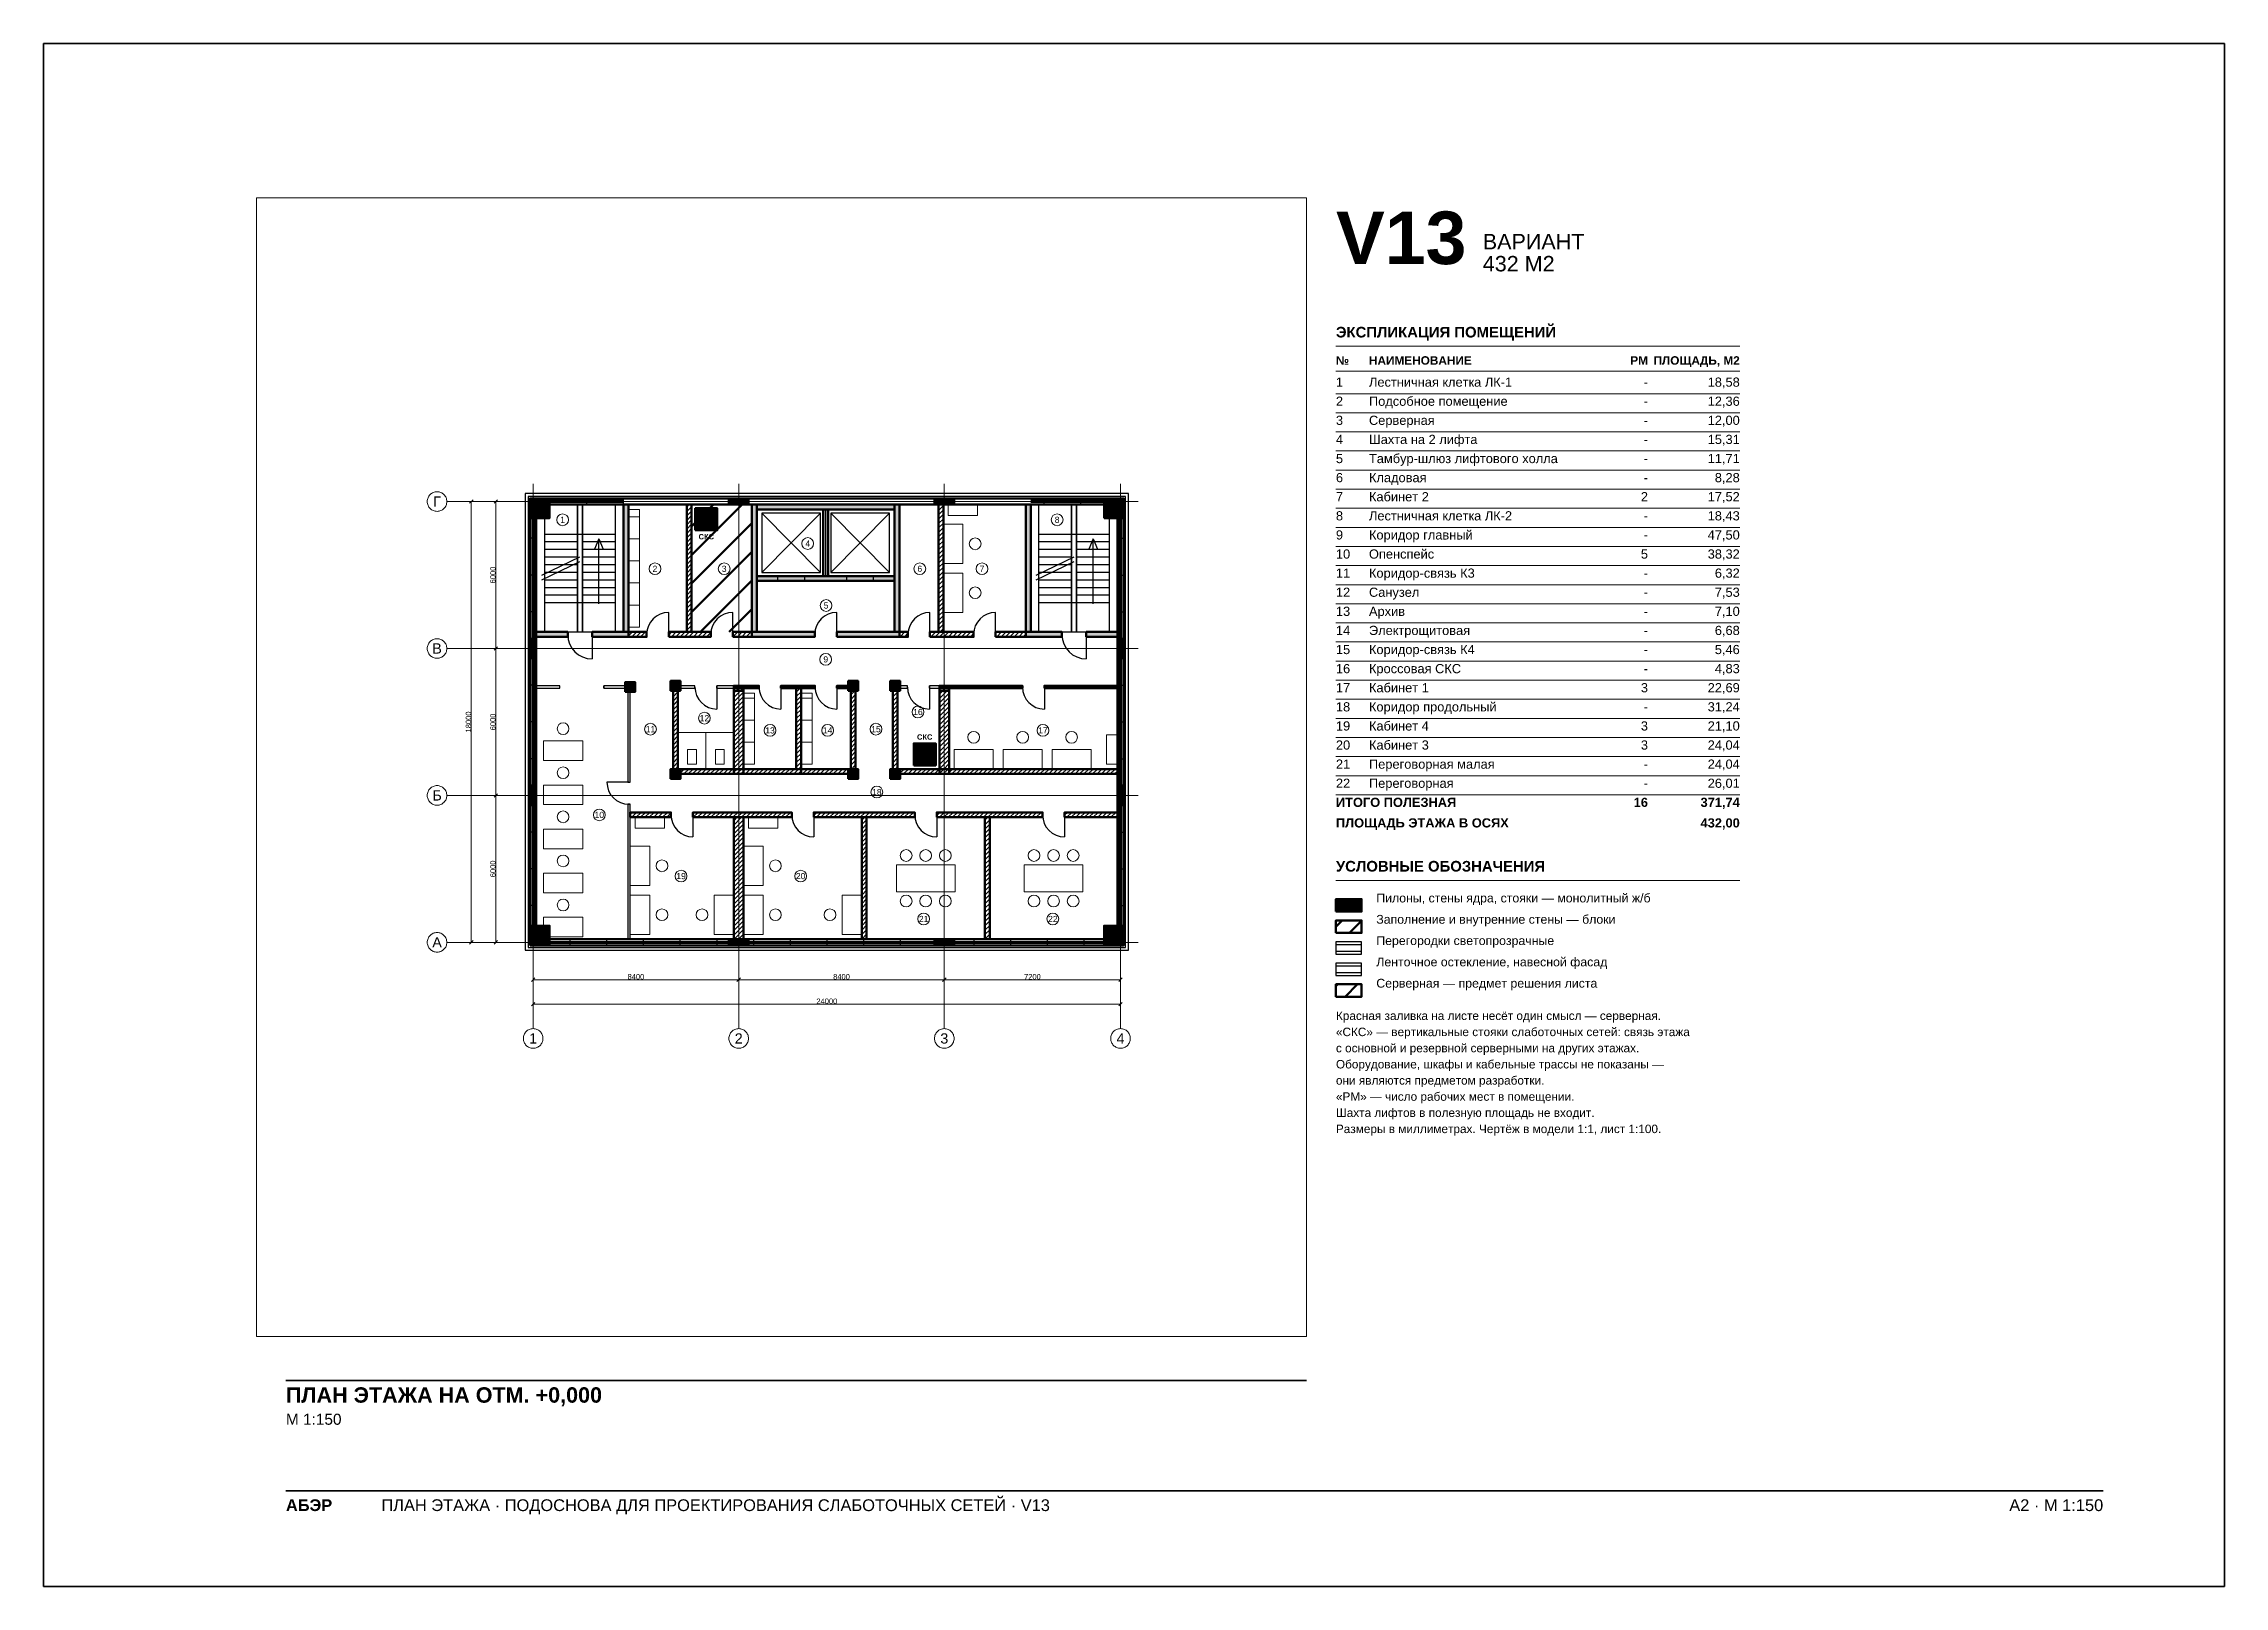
# Paper-space layout 'A2-1-100' of a CAD drawing. Header units: millimetres. Extents: x 0 to 594, y 0 to 420.
# The model-space entities are those that its viewports show. They can reach past a viewport. Long polylines and large blocks are cut down to what shows.
import ezdxf
from ezdxf.enums import TextEntityAlignment as Align

# ---------------------------------------------------------------- set-up
doc = ezdxf.new("R2010")
doc.units = ezdxf.units.MM
doc.linetypes.add('CENTER2', pattern=[2.541, 1.587, -0.318, 0.318, -0.318])
for name, color, linetype, lineweight in [('A-ANNO-LEGEND', 7, 'CONTINUOUS', 18), ('A-ANNO-NOTES', 8, 'CONTINUOUS', 13), ('A-ANNO-ROOM', 7, 'CONTINUOUS', 18), ('A-ANNO-TABLE', 7, 'CONTINUOUS', 18), ('A-DIMS', 8, 'CONTINUOUS', 13), ('A-DOOR', 3, 'CONTINUOUS', 25), ('A-ELEV', 7, 'CONTINUOUS', 25), ('A-FACADE-PANEL', 8, 'CONTINUOUS', 25), ('A-FURN', 8, 'CONTINUOUS', 18), ('A-GLAZ-RIBBON', 5, 'CONTINUOUS', 25), ('A-GRID', 8, 'CENTER2', 13), ('A-HATCH', 9, 'CONTINUOUS', 9), ('A-OUTLINE', 7, 'CONTINUOUS', 50), ('A-SANI', 8, 'CONTINUOUS', 18), ('A-STAIR', 7, 'CONTINUOUS', 25), ('A-TITLE', 7, 'CONTINUOUS', 35), ('A-VIEWPORT', 8, 'CONTINUOUS', 9), ('A-WALL-BLOCK', 9, 'CONTINUOUS', 50), ('A-WALL-GLASS', 4, 'CONTINUOUS', 25), ('A-WALL-RC', 7, 'CONTINUOUS', 50), ('E-SCS-RISER', 1, 'CONTINUOUS', 50), ('E-SERVER-ROOM', 1, 'CONTINUOUS', 50)]:
    doc.layers.add(name, color=color, linetype=linetype, lineweight=lineweight)
doc.styles.add('Arial', font='arial.ttf')
doc.styles.add('Arial-Bold', font='arialbd.ttf')
doc.styles.get("Standard").update_dxf_attribs({"font": 'arial.ttf'})

psp = doc.layouts.new('A2-1-100')

# ---------------------------------------------------------------- texts
at = {"layer": 'A-ANNO-LEGEND'}
for s, height, style, p in [('УСЛОВНЫЕ ОБОЗНАЧЕНИЯ', 2.9, 'Arial-Bold', (352, 194.6)), ('Пилоны, стены ядра, стояки — монолитный ж/б', 2.4, 'Arial', (363, 186.2)), ('Заполнение и внутренние стены — блоки', 2.4, 'Arial', (363, 180.4)), ('Перегородки светопрозрачные', 2.4, 'Arial', (363, 174.6)), ('Ленточное остекление, навесной фасад', 2.4, 'Arial', (363, 168.8)), ('Серверная — предмет решения листа', 2.4, 'Arial', (363, 163))]:
    psp.add_text(s, height=height, dxfattribs=dict(at, style=style)).set_placement(p)
at = {"layer": 'A-ANNO-NOTES', "style": 'Arial'}
for s, p in [('Красная заливка на листе несёт один смысл — серверная.', (352, 154.2)), ('«СКС» — вертикальные стояки слаботочных сетей: связь этажа', (352, 149.8)), ('с основной и резервной серверными на других этажах.', (352, 145.4)), ('Оборудование, шкафы и кабельные трассы не показаны —', (352, 141)), ('они являются предметом разработки.', (352, 136.6)), ('«РМ» — число рабочих мест в помещении.', (352, 132.2)), ('Шахта лифтов в полезную площадь не входит.', (352, 127.8)), ('Размеры в миллиметрах. Чертёж в модели 1:1, лист 1:100.', (352, 123.4))]:
    psp.add_text(s, height=2.3, dxfattribs=at).set_placement(p)
at = {"layer": 'A-ANNO-TABLE'}
for s, height, style, p in [('ЭКСПЛИКАЦИЯ ПОМЕЩЕНИЙ', 2.9, 'Arial-Bold', (352, 340)), ('№', 2.3, 'Arial-Bold', (352, 332.6)), ('НАИМЕНОВАНИЕ', 2.3, 'Arial-Bold', (361, 332.6)), ('1', 2.5, 'Arial', (352, 326.6)), ('Лестничная клетка ЛК-1', 2.5, 'Arial', (361, 326.6)), ('2', 2.5, 'Arial', (352, 321.4)), ('Подсобное помещение', 2.5, 'Arial', (361, 321.4)), ('3', 2.5, 'Arial', (352, 316.2)), ('Серверная', 2.5, 'Arial', (361, 316.2)), ('4', 2.5, 'Arial', (352, 311)), ('Шахта на 2 лифта', 2.5, 'Arial', (361, 311)), ('5', 2.5, 'Arial', (352, 305.8)), ('6', 2.5, 'Arial', (352, 300.6)), ('Тамбур-шлюз лифтового холла', 2.5, 'Arial', (361, 305.8)), ('Кладовая', 2.5, 'Arial', (361, 300.6)), ('7', 2.5, 'Arial', (352, 295.4)), ('Кабинет 2', 2.5, 'Arial', (361, 295.4)), ('8', 2.5, 'Arial', (352, 290.2)), ('Лестничная клетка ЛК-2', 2.5, 'Arial', (361, 290.2)), ('9', 2.5, 'Arial', (352, 285)), ('Коридор главный', 2.5, 'Arial', (361, 285)), ('10', 2.5, 'Arial', (352, 279.8)), ('Опенспейс', 2.5, 'Arial', (361, 279.8)), ('11', 2.5, 'Arial', (352, 274.6)), ('Коридор-связь К3', 2.5, 'Arial', (361, 274.6)), ('12', 2.5, 'Arial', (352, 269.4)), ('Санузел', 2.5, 'Arial', (361, 269.4)), ('13', 2.5, 'Arial', (352, 264.2)), ('14', 2.5, 'Arial', (352, 259)), ('Архив', 2.5, 'Arial', (361, 264.2)), ('Электрощитовая', 2.5, 'Arial', (361, 259)), ('15', 2.5, 'Arial', (352, 253.8)), ('Коридор-связь К4', 2.5, 'Arial', (361, 253.8)), ('16', 2.5, 'Arial', (352, 248.6)), ('Кроссовая СКС', 2.5, 'Arial', (361, 248.6)), ('17', 2.5, 'Arial', (352, 243.4)), ('Кабинет 1', 2.5, 'Arial', (361, 243.4)), ('18', 2.5, 'Arial', (352, 238.2)), ('Коридор продольный', 2.5, 'Arial', (361, 238.2)), ('19', 2.5, 'Arial', (352, 233)), ('Кабинет 4', 2.5, 'Arial', (361, 233)), ('20', 2.5, 'Arial', (352, 227.8)), ('Кабинет 3', 2.5, 'Arial', (361, 227.8)), ('21', 2.5, 'Arial', (352, 222.6)), ('22', 2.5, 'Arial', (352, 217.4)), ('Переговорная малая', 2.5, 'Arial', (361, 222.6)), ('Переговорная', 2.5, 'Arial', (361, 217.4)), ('ИТОГО ПОЛЕЗНАЯ', 2.5, 'Arial-Bold', (352, 212.2)), ('ПЛОЩАДЬ ЭТАЖА В ОСЯХ', 2.5, 'Arial-Bold', (352, 206.6))]:
    psp.add_text(s, height=height, dxfattribs=dict(at, style=style)).set_placement(p)
for s, height, style, p in [('РМ', 2.3, 'Arial-Bold', (437, 332.6)), ('ПЛОЩАДЬ, М2', 2.3, 'Arial-Bold', (462, 332.6)), ('-', 2.5, 'Arial', (437, 326.6)), ('18,58', 2.5, 'Arial', (462, 326.6)), ('-', 2.5, 'Arial', (437, 321.4)), ('12,36', 2.5, 'Arial', (462, 321.4)), ('-', 2.5, 'Arial', (437, 316.2)), ('12,00', 2.5, 'Arial', (462, 316.2)), ('-', 2.5, 'Arial', (437, 311)), ('15,31', 2.5, 'Arial', (462, 311)), ('-', 2.5, 'Arial', (437, 305.8)), ('11,71', 2.5, 'Arial', (462, 305.8)), ('8,28', 2.5, 'Arial', (462, 300.6)), ('2', 2.5, 'Arial', (437, 295.4)), ('-', 2.5, 'Arial', (437, 300.6)), ('17,52', 2.5, 'Arial', (462, 295.4)), ('-', 2.5, 'Arial', (437, 290.2)), ('18,43', 2.5, 'Arial', (462, 290.2)), ('-', 2.5, 'Arial', (437, 285)), ('47,50', 2.5, 'Arial', (462, 285)), ('5', 2.5, 'Arial', (437, 279.8)), ('38,32', 2.5, 'Arial', (462, 279.8)), ('-', 2.5, 'Arial', (437, 274.6)), ('6,32', 2.5, 'Arial', (462, 274.6)), ('-', 2.5, 'Arial', (437, 269.4)), ('7,53', 2.5, 'Arial', (462, 269.4)), ('-', 2.5, 'Arial', (437, 264.2)), ('7,10', 2.5, 'Arial', (462, 264.2)), ('6,68', 2.5, 'Arial', (462, 259)), ('-', 2.5, 'Arial', (437, 259)), ('5,46', 2.5, 'Arial', (462, 253.8)), ('-', 2.5, 'Arial', (437, 253.8)), ('-', 2.5, 'Arial', (437, 248.6)), ('4,83', 2.5, 'Arial', (462, 248.6)), ('3', 2.5, 'Arial', (437, 243.4)), ('22,69', 2.5, 'Arial', (462, 243.4)), ('-', 2.5, 'Arial', (437, 238.2)), ('31,24', 2.5, 'Arial', (462, 238.2)), ('3', 2.5, 'Arial', (437, 233)), ('21,10', 2.5, 'Arial', (462, 233)), ('3', 2.5, 'Arial', (437, 227.8)), ('24,04', 2.5, 'Arial', (462, 227.8)), ('-', 2.5, 'Arial', (437, 222.6)), ('24,04', 2.5, 'Arial', (462, 222.6)), ('26,01', 2.5, 'Arial', (462, 217.4)), ('16', 2.5, 'Arial-Bold', (437, 212.2)), ('-', 2.5, 'Arial', (437, 217.4)), ('371,74', 2.5, 'Arial-Bold', (462, 212.2)), ('432,00', 2.5, 'Arial-Bold', (462, 206.6))]:
    psp.add_text(s, height=height, dxfattribs=dict(at, style=style)).set_placement(p, align=Align.RIGHT)
at = {"layer": 'A-TITLE'}
for s, height, style, p in [('V13', 14.3, 'Arial-Bold', (352, 360)), ('ВАРИАНТ', 4.2, 'Arial', (392, 364)), ('432 М2', 4.2, 'Arial', (392, 358)), ('ПЛАН ЭТАЖА НА ОТМ. +0,000', 4.2, 'Arial-Bold', (66, 50)), ('М 1:150', 3, 'Arial', (66, 44)), ('ПЛАН ЭТАЖА · ПОДОСНОВА ДЛЯ ПРОЕКТИРОВАНИЯ СЛАБОТОЧНЫХ СЕТЕЙ · V13', 3.2, 'Arial', (92, 20.5)), ('АБЭР', 3.2, 'Arial-Bold', (66, 20.5))]:
    psp.add_text(s, height=height, dxfattribs=dict(at, style=style)).set_placement(p)
at = {"layer": 'A-TITLE', "style": 'Arial'}
psp.add_text('A2 · М 1:150', height=3.2, dxfattribs=at).set_placement((561, 20.5), align=Align.RIGHT)

msp = doc.modelspace()

# ---------------------------------------------------------------- texts
at = {"layer": 'A-ANNO-ROOM'}
for s, p in [('1', (1205, 17255)), ('8', (21410, 17255)), ('4', (11220, 16286)), ('2', (4979, 15255)), ('3', (7806, 15255)), ('6', (15799, 15255)), ('7', (18341, 15255)), ('5', (11970, 13755)), ('9', (11955, 11555)), ('12', (6999, 9155)), ('16', (15722, 9405)), ('11', (4794, 8705)), ('13', (9680, 8655)), ('14', (12031, 8655)), ('15', (14006, 8705)), ('17', (20830, 8655)), ('18', (14044, 6136)), ('10', (2705, 5205)), ('19', (6044, 2705)), ('20', (10930, 2705)), ('21', (15957, 955)), ('22', (21234, 955))]:
    msp.add_text(s, height=250, dxfattribs=at).set_placement(p, align=Align.MIDDLE_CENTER)
at = {"layer": 'A-DIMS'}
for s, p in [('6000', (-1645, 15000)), ('18000', (-2645, 9000)), ('6000', (-1645, 9000)), ('6000', (-1645, 3000))]:
    msp.add_text(s, height=220, rotation=90, dxfattribs=at).set_placement(p, align=Align.MIDDLE_CENTER)
for s, p in [('8400', (4200, -1405)), ('8400', (12600, -1405)), ('7200', (20400, -1405)), ('24000', (12000, -2405))]:
    msp.add_text(s, height=220, dxfattribs=at).set_placement(p, align=Align.MIDDLE_CENTER)
at = {"layer": 'A-GRID'}
for s, p in [('Г', (-3925, 18000)), ('В', (-3925, 12000)), ('Б', (-3925, 6000)), ('А', (-3925, 0)), ('1', (0, -3925)), ('2', (8400, -3925)), ('3', (16800, -3925)), ('4', (24000, -3925))]:
    msp.add_text(s, height=420, dxfattribs=at).set_placement(p, align=Align.MIDDLE_CENTER)
at = {"layer": 'E-SCS-RISER', "style": 'Arial-Bold'}
for p in [(7076, 16565), (16000, 8385)]:
    msp.add_text('СКС', height=220, dxfattribs=at).set_placement(p, align=Align.MIDDLE_CENTER)

# ---------------------------------------------------------------- hatches: boundary and pattern name
at = {"layer": 'A-HATCH'}
h = msp.add_hatch(dxfattribs=at)
h.set_pattern_fill('ANSI31', scale=40)
h.paths.add_polyline_path([(6276, 12675), (6476, 12675), (6476, 17875), (6476, 17875), (6276, 17875), (6276, 17875)])
h = msp.add_hatch(dxfattribs=at)
h.set_pattern_fill('ANSI31', scale=40)
h.paths.add_polyline_path([(16561, 12675), (16761, 12675), (16761, 17875), (16761, 17875), (16561, 17875), (16561, 17875)])
h = msp.add_hatch(dxfattribs=at)
h.set_pattern_fill('ANSI31', scale=40)
h.paths.add_polyline_path([(3899, 12475), (4638, 12475), (4638, 12675), (3899, 12675)])
h = msp.add_hatch(dxfattribs=at)
h.set_pattern_fill('ANSI31', scale=40)
h.paths.add_polyline_path([(5538, 12475), (7258, 12475), (7258, 12675), (5538, 12675)])
h = msp.add_hatch(dxfattribs=at)
h.set_pattern_fill('ANSI31', scale=40)
h.paths.add_polyline_path([(8158, 12475), (8940, 12475), (8940, 12675), (8158, 12675)])
h = msp.add_hatch(dxfattribs=at)
h.set_pattern_fill('ANSI31', scale=40)
h.paths.add_polyline_path([(14969, 12475), (15315, 12475), (15315, 12675), (14969, 12675)])
h = msp.add_hatch(dxfattribs=at)
h.set_pattern_fill('ANSI31', scale=40)
h.paths.add_polyline_path([(16215, 12475), (17996, 12475), (17996, 12675), (16215, 12675)])
h = msp.add_hatch(dxfattribs=at)
h.set_pattern_fill('ANSI31', scale=40)
h.paths.add_polyline_path([(18896, 12475), (20130, 12475), (20130, 12675), (18896, 12675)])
h = msp.add_hatch(dxfattribs=at)
h.set_pattern_fill('ANSI31', scale=40)
h.paths.add_polyline_path([(3864, 10375), (3964, 10375), (3964, 10475), (3864, 10475)])
h = msp.add_hatch(dxfattribs=at)
h.set_pattern_fill('ANSI31', scale=40)
h.paths.add_polyline_path([(5719, 6875), (5919, 6875), (5919, 10475), (5719, 10475)])
h = msp.add_hatch(dxfattribs=at)
h.set_pattern_fill('ANSI31', scale=40)
h.paths.add_polyline_path([(8200, 10275), (8600, 10275), (8600, 10475), (8200, 10475)])
h = msp.add_hatch(dxfattribs=at)
h.set_pattern_fill('ANSI31', scale=40)
h.paths.add_polyline_path([(8200, 7075), (8600, 7075), (8600, 10375), (8200, 10375)])
h = msp.add_hatch(dxfattribs=at)
h.set_pattern_fill('ANSI31', scale=40)
h.paths.add_polyline_path([(8600, 10375), (9226, 10375), (9226, 10475), (8600, 10475)])
h = msp.add_hatch(dxfattribs=at)
h.set_pattern_fill('ANSI31', scale=40)
h.paths.add_polyline_path([(10126, 10375), (10951, 10375), (10951, 10475), (10126, 10475)])
h = msp.add_hatch(dxfattribs=at)
h.set_pattern_fill('ANSI31', scale=40)
h.paths.add_polyline_path([(10751, 7075), (10951, 7075), (10951, 10375), (10751, 10375)])
h = msp.add_hatch(dxfattribs=at)
h.set_pattern_fill('ANSI31', scale=40)
h.paths.add_polyline_path([(10951, 10375), (11514, 10375), (11514, 10475), (10951, 10475)])
h = msp.add_hatch(dxfattribs=at)
h.set_pattern_fill('ANSI31', scale=40)
h.paths.add_polyline_path([(12414, 10375), (12976, 10375), (12976, 10475), (12414, 10475)])
h = msp.add_hatch(dxfattribs=at)
h.set_pattern_fill('ANSI31', scale=40)
h.paths.add_polyline_path([(12976, 6875), (13176, 6875), (13176, 10475), (12976, 10475)])
h = msp.add_hatch(dxfattribs=at)
h.set_pattern_fill('ANSI31', scale=40)
h.paths.add_polyline_path([(14692, 6875), (14892, 6875), (14892, 10475), (14692, 10475)])
h = msp.add_hatch(dxfattribs=at)
h.set_pattern_fill('ANSI31', scale=40)
h.paths.add_polyline_path([(16600, 10275), (17000, 10275), (17000, 10475), (16600, 10475)])
h = msp.add_hatch(dxfattribs=at)
h.set_pattern_fill('ANSI31', scale=40)
h.paths.add_polyline_path([(16600, 7075), (17000, 7075), (17000, 10375), (16600, 10375)])
h = msp.add_hatch(dxfattribs=at)
h.set_pattern_fill('ANSI31', scale=40)
h.paths.add_polyline_path([(17000, 10375), (19988, 10375), (19988, 10475), (17000, 10475)])
h = msp.add_hatch(dxfattribs=at)
h.set_pattern_fill('ANSI31', scale=40)
h.paths.add_polyline_path([(20888, 10375), (23875, 10375), (23875, 10375), (23875, 10475), (23875, 10475), (20888, 10475)])
h = msp.add_hatch(dxfattribs=at)
h.set_pattern_fill('ANSI31', scale=40)
h.paths.add_polyline_path([(5919, 6875), (8200, 6875), (8200, 7075), (5919, 7075)])
h = msp.add_hatch(dxfattribs=at)
h.set_pattern_fill('ANSI31', scale=40)
h.paths.add_polyline_path([(8200, 6875), (8600, 6875), (8600, 7075), (8200, 7075)])
h = msp.add_hatch(dxfattribs=at)
h.set_pattern_fill('ANSI31', scale=40)
h.paths.add_polyline_path([(8600, 6875), (10951, 6875), (10951, 7075), (8600, 7075)])
h = msp.add_hatch(dxfattribs=at)
h.set_pattern_fill('ANSI31', scale=40)
h.paths.add_polyline_path([(10951, 6875), (12976, 6875), (12976, 7075), (10951, 7075)])
h = msp.add_hatch(dxfattribs=at)
h.set_pattern_fill('ANSI31', scale=40)
h.paths.add_polyline_path([(14892, 6875), (16600, 6875), (16600, 7075), (14892, 7075)])
h = msp.add_hatch(dxfattribs=at)
h.set_pattern_fill('ANSI31', scale=40)
h.paths.add_polyline_path([(16600, 6875), (17000, 6875), (17000, 7075), (16600, 7075)])
h = msp.add_hatch(dxfattribs=at)
h.set_pattern_fill('ANSI31', scale=40)
h.paths.add_polyline_path([(17000, 6875), (23875, 6875), (23875, 6875), (23875, 7075), (23875, 7075), (17000, 7075)])
h = msp.add_hatch(dxfattribs=at)
h.set_pattern_fill('ANSI31', scale=40)
h.paths.add_polyline_path([(3964, 5106), (5632, 5106), (5632, 5306), (3964, 5306)])
h = msp.add_hatch(dxfattribs=at)
h.set_pattern_fill('ANSI31', scale=40)
h.paths.add_polyline_path([(6532, 5106), (10564, 5106), (10564, 5306), (6532, 5306)])
h = msp.add_hatch(dxfattribs=at)
h.set_pattern_fill('ANSI31', scale=40)
h.paths.add_polyline_path([(8200, 125), (8600, 125), (8600, 125), (8600, 5106), (8200, 5106), (8200, 125)])
h = msp.add_hatch(dxfattribs=at)
h.set_pattern_fill('ANSI31', scale=40)
h.paths.add_polyline_path([(11464, 5106), (15590, 5106), (15590, 5306), (11464, 5306)])
h = msp.add_hatch(dxfattribs=at)
h.set_pattern_fill('ANSI31', scale=40)
h.paths.add_polyline_path([(13427, 125), (13627, 125), (13627, 125), (13627, 5106), (13427, 5106), (13427, 125)])
h = msp.add_hatch(dxfattribs=at)
h.set_pattern_fill('ANSI31', scale=40)
h.paths.add_polyline_path([(16490, 5106), (20814, 5106), (20814, 5306), (16490, 5306)])
h = msp.add_hatch(dxfattribs=at)
h.set_pattern_fill('ANSI31', scale=40)
h.paths.add_polyline_path([(18454, 125), (18654, 125), (18654, 125), (18654, 5106), (18454, 5106), (18454, 125)])
h = msp.add_hatch(dxfattribs=at)
h.set_pattern_fill('ANSI31', scale=40)
h.paths.add_polyline_path([(21714, 5106), (23875, 5106), (23875, 5106), (23875, 5306), (23875, 5306), (21714, 5306)])
at = {"layer": 'A-WALL-RC'}
h = msp.add_hatch(color=7, dxfattribs=at)
h.dxf.hatch_style = 1
h.paths.add_polyline_path([(-125, 17325), (675, 17325), (675, 18125), (-125, 18125)])
h = msp.add_hatch(color=7, dxfattribs=at)
h.dxf.hatch_style = 1
h.paths.add_polyline_path([(3699, 12675), (3899, 12675), (3899, 17875), (3899, 17875), (3699, 17875), (3699, 17875)])
h = msp.add_hatch(color=7, dxfattribs=at)
h.dxf.hatch_style = 1
h.paths.add_polyline_path([(8000, 17875), (8800, 17875), (8800, 18125), (8000, 18125)])
h = msp.add_hatch(color=7, dxfattribs=at)
h.dxf.hatch_style = 1
h.paths.add_polyline_path([(8940, 12675), (9140, 12675), (9140, 17875), (9140, 17875), (8940, 17875), (8940, 17875)])
h = msp.add_hatch(color=7, dxfattribs=at)
h.dxf.hatch_style = 1
h.paths.add_polyline_path([(9140, 17675), (14769, 17675), (14769, 17875), (14769, 17875), (9140, 17875), (9140, 17875)])
h = msp.add_hatch(color=7, dxfattribs=at)
h.dxf.hatch_style = 1
h.paths.add_polyline_path([(14769, 12675), (14969, 12675), (14969, 17875), (14969, 17875), (14769, 17875), (14769, 17875)])
h = msp.add_hatch(color=7, dxfattribs=at)
h.dxf.hatch_style = 1
h.paths.add_polyline_path([(16400, 17875), (17200, 17875), (17200, 18125), (16400, 18125)])
h = msp.add_hatch(color=7, dxfattribs=at)
h.dxf.hatch_style = 1
h.paths.add_polyline_path([(20130, 12675), (20330, 12675), (20330, 17875), (20330, 17875), (20130, 17875), (20130, 17875)])
h = msp.add_hatch(color=7, dxfattribs=at)
h.dxf.hatch_style = 1
h.paths.add_polyline_path([(23325, 17325), (24125, 17325), (24125, 18125), (23325, 18125)])
h = msp.add_hatch(color=7, dxfattribs=at)
h.dxf.hatch_style = 1
h.paths.add_polyline_path([(11854, 14956), (12054, 14956), (12054, 17675), (11854, 17675)])
h = msp.add_hatch(color=7, dxfattribs=at)
h.dxf.hatch_style = 1
h.paths.add_polyline_path([(9140, 14756), (14769, 14756), (14769, 14956), (9140, 14956)])
h = msp.add_hatch(color=7, dxfattribs=at)
h.dxf.hatch_style = 1
h.paths.add_polyline_path([(125, 12475), (125, 12475), (1412, 12475), (1412, 12675), (125, 12675), (125, 12675)])
h = msp.add_hatch(color=7, dxfattribs=at)
h.dxf.hatch_style = 1
h.paths.add_polyline_path([(2412, 12475), (3899, 12475), (3899, 12675), (2412, 12675)])
h = msp.add_hatch(color=7, dxfattribs=at)
h.dxf.hatch_style = 1
h.paths.add_polyline_path([(8940, 12475), (11504, 12475), (11504, 12675), (8940, 12675)])
h = msp.add_hatch(color=7, dxfattribs=at)
h.dxf.hatch_style = 1
h.paths.add_polyline_path([(12404, 12475), (14969, 12475), (14969, 12675), (12404, 12675)])
h = msp.add_hatch(color=7, dxfattribs=at)
h.dxf.hatch_style = 1
h.paths.add_polyline_path([(20130, 12475), (21602, 12475), (21602, 12675), (20130, 12675)])
h = msp.add_hatch(color=7, dxfattribs=at)
h.dxf.hatch_style = 1
h.paths.add_polyline_path([(22602, 12475), (23875, 12475), (23875, 12475), (23875, 12675), (23875, 12675), (22602, 12675)])
h = msp.add_hatch(color=7, dxfattribs=at)
h.dxf.hatch_style = 1
h.paths.add_polyline_path([(-125, 11600), (125, 11600), (125, 12400), (-125, 12400)])
h = msp.add_hatch(color=7, dxfattribs=at)
h.dxf.hatch_style = 1
h.paths.add_polyline_path([(23875, 11600), (24125, 11600), (24125, 12400), (23875, 12400)])
h = msp.add_hatch(color=7, dxfattribs=at)
h.dxf.hatch_style = 1
h.paths.add_polyline_path([(3764, 10225), (4164, 10225), (4164, 10625), (3764, 10625)])
h = msp.add_hatch(color=7, dxfattribs=at)
h.dxf.hatch_style = 1
h.paths.add_polyline_path([(5619, 10275), (6019, 10275), (6019, 10675), (5619, 10675)])
h = msp.add_hatch(color=7, dxfattribs=at)
h.dxf.hatch_style = 1
h.paths.add_polyline_path([(12876, 10275), (13276, 10275), (13276, 10675), (12876, 10675)])
h = msp.add_hatch(color=7, dxfattribs=at)
h.dxf.hatch_style = 1
h.paths.add_polyline_path([(14592, 10275), (14992, 10275), (14992, 10675), (14592, 10675)])
h = msp.add_hatch(color=7, dxfattribs=at)
h.dxf.hatch_style = 1
h.paths.add_polyline_path([(-125, 5600), (125, 5600), (125, 6400), (-125, 6400)])
h = msp.add_hatch(color=7, dxfattribs=at)
h.dxf.hatch_style = 1
h.paths.add_polyline_path([(5619, 6675), (6019, 6675), (6019, 7075), (5619, 7075)])
h = msp.add_hatch(color=7, dxfattribs=at)
h.dxf.hatch_style = 1
h.paths.add_polyline_path([(12876, 6675), (13276, 6675), (13276, 7075), (12876, 7075)])
h = msp.add_hatch(color=7, dxfattribs=at)
h.dxf.hatch_style = 1
h.paths.add_polyline_path([(14592, 6675), (14992, 6675), (14992, 7075), (14592, 7075)])
h = msp.add_hatch(color=7, dxfattribs=at)
h.dxf.hatch_style = 1
h.paths.add_polyline_path([(23875, 5600), (24125, 5600), (24125, 6400), (23875, 6400)])
h = msp.add_hatch(color=7, dxfattribs=at)
h.dxf.hatch_style = 1
h.paths.add_polyline_path([(-125, -125), (675, -125), (675, 675), (-125, 675)])
h = msp.add_hatch(color=7, dxfattribs=at)
h.dxf.hatch_style = 1
h.paths.add_polyline_path([(8000, -125), (8800, -125), (8800, 125), (8000, 125)])
h = msp.add_hatch(color=7, dxfattribs=at)
h.dxf.hatch_style = 1
h.paths.add_polyline_path([(16400, -125), (17200, -125), (17200, 125), (16400, 125)])
h = msp.add_hatch(color=7, dxfattribs=at)
h.dxf.hatch_style = 1
h.paths.add_polyline_path([(23325, -125), (24125, -125), (24125, 675), (23325, 675)])
at = {"layer": 'E-SCS-RISER'}
h = msp.add_hatch(color=7, dxfattribs=at)
h.dxf.hatch_style = 1
h.paths.add_polyline_path([(6626, 16825), (7526, 16825), (7526, 17725), (6626, 17725)])
h = msp.add_hatch(color=7, dxfattribs=at)
h.dxf.hatch_style = 1
h.paths.add_polyline_path([(15550, 7225), (16450, 7225), (16450, 8125), (15550, 8125)])
at = {"layer": 'E-SERVER-ROOM'}
h = msp.add_hatch(dxfattribs=at)
h.set_pattern_fill('ANSI31', scale=260)
h.paths.add_polyline_path([(6476, 12675), (8940, 12675), (8940, 17875), (6476, 17875)])

# ---------------------------------------------------------------- linework, layer by layer
at = {"layer": 'A-ANNO-ROOM'}
for centre in [(1205, 17255), (21410, 17255), (11220, 16286), (4979, 15255), (7806, 15255), (15799, 15255), (18341, 15255), (11970, 13755), (11955, 11555), (4794, 8705), (6999, 9155), (14006, 8705), (15722, 9405), (9680, 8655), (12031, 8655), (20830, 8655), (14044, 6136), (2705, 5205), (6044, 2705), (10930, 2705), (15957, 955), (21234, 955)]:
    msp.add_circle(centre, 240, dxfattribs=at)
at = {"layer": 'A-DIMS'}
for p, q in [((-2596, 17929), (-2454, 18071)), ((-2525, 0), (-2525, 18000)), ((-1596, 17929), (-1454, 18071)), ((-1525, 12000), (-1525, 18000)), ((-1596, 11929), (-1454, 12071)), ((-1596, 11929), (-1454, 12071)), ((-1525, 6000), (-1525, 12000)), ((-1596, 5929), (-1454, 6071)), ((-1596, 5929), (-1454, 6071)), ((-1525, 0), (-1525, 6000)), ((-2596, -71), (-2454, 71)), ((-1596, -71), (-1454, 71)), ((-71, -1596), (71, -1454)), ((0, -1525), (8400, -1525)), ((8329, -1596), (8471, -1454)), ((8329, -1596), (8471, -1454)), ((8400, -1525), (16800, -1525)), ((16729, -1596), (16871, -1454)), ((16729, -1596), (16871, -1454)), ((16800, -1525), (24000, -1525)), ((23929, -1596), (24071, -1454)), ((-71, -2596), (71, -2454)), ((0, -2525), (24000, -2525)), ((23929, -2596), (24071, -2454))]:
    msp.add_line(p, q, dxfattribs=at)
at = {"layer": 'A-DOOR'}
for p, q in [((9997, 14756), (9997, 14956)), ((11097, 14756), (11097, 14956)), ((12812, 14756), (12812, 14956)), ((13912, 14756), (13912, 14956)), ((5538, 12575), (5538, 13475)), ((8158, 12575), (8158, 13475)), ((12404, 12575), (12404, 13475)), ((16215, 12575), (16215, 13475)), ((18896, 12575), (18896, 13475)), ((1412, 12475), (1412, 12675)), ((2412, 12475), (2412, 12675)), ((2412, 12575), (2412, 11575)), ((4638, 12475), (4638, 12675)), ((5538, 12475), (5538, 12675)), ((7258, 12475), (7258, 12675)), ((8158, 12475), (8158, 12675)), ((11504, 12475), (11504, 12675)), ((12404, 12475), (12404, 12675)), ((15315, 12475), (15315, 12675)), ((16215, 12475), (16215, 12675)), ((17996, 12475), (17996, 12675)), ((18896, 12475), (18896, 12675)), ((21602, 12475), (21602, 12675)), ((22602, 12475), (22602, 12675)), ((22602, 12575), (22602, 11575)), ((1094, 10375), (1094, 10475)), ((2894, 10375), (2894, 10475)), ((6610, 10375), (6610, 10475)), ((7510, 10375), (7510, 10475)), ((7510, 10425), (7510, 9525)), ((9226, 10375), (9226, 10475)), ((10126, 10375), (10126, 10475)), ((10126, 10425), (10126, 9525)), ((11514, 10375), (11514, 10475)), ((12414, 10375), (12414, 10475)), ((12414, 10425), (12414, 9525)), ((15296, 10375), (15296, 10475)), ((16196, 10375), (16196, 10475)), ((16196, 10425), (16196, 9525)), ((19988, 10375), (19988, 10475)), ((20888, 10375), (20888, 10475)), ((20888, 10425), (20888, 9525)), ((3914, 6540), (3014, 6540)), ((3864, 6540), (3964, 6540)), ((3864, 5640), (3964, 5640)), ((5632, 5106), (5632, 5306)), ((6532, 5106), (6532, 5306)), ((6532, 5206), (6532, 4306)), ((10564, 5106), (10564, 5306)), ((11464, 5106), (11464, 5306)), ((11464, 5206), (11464, 4306)), ((15590, 5106), (15590, 5306)), ((16490, 5106), (16490, 5306)), ((16490, 5206), (16490, 4306)), ((20814, 5106), (20814, 5306)), ((21714, 5106), (21714, 5306)), ((21714, 5206), (21714, 4306))]:
    msp.add_line(p, q, dxfattribs=at)
for centre, radius, start, end in [((5538, 12575), 900, 90, 180), ((8158, 12575), 900, 90, 180), ((12404, 12575), 900, 90, 180), ((16215, 12575), 900, 90, 180), ((18896, 12575), 900, 90, 180), ((2412, 12575), 1000, 180, -90), ((22602, 12575), 1000, 180, -90), ((7510, 10425), 900, 180, -90), ((10126, 10425), 900, 180, -90), ((12414, 10425), 900, 180, -90), ((16196, 10425), 900, 180, -90), ((20888, 10425), 900, 180, -90), ((3914, 6540), 900, 180, -90), ((6532, 5206), 900, 180, -90), ((11464, 5206), 900, 180, -90), ((16490, 5206), 900, 180, -90), ((21714, 5206), 900, 180, -90)]:
    msp.add_arc(centre, radius, start, end, dxfattribs=at)
at = {"layer": 'A-ELEV'}
for p, q in [((9347, 15106), (11747, 17525)), ((9347, 17525), (11747, 15106)), ((11954, 14956), (11954, 17675)), ((12162, 15106), (14562, 17525)), ((12162, 17525), (14562, 15106))]:
    msp.add_line(p, q, dxfattribs=at)
for points in [[(9347, 15106), (11747, 15106), (11747, 17525), (9347, 17525)], [(12162, 15106), (14562, 15106), (14562, 17525), (12162, 17525)]]:
    msp.add_lwpolyline(points, close=True, dxfattribs=at)
at = {"layer": 'A-FACADE-PANEL'}
for points in [[(-325, -325), (24325, -325), (24325, 18325), (-325, 18325)], [(-205, -205), (24205, -205), (24205, 18205), (-205, 18205)]]:
    msp.add_lwpolyline(points, close=True, dxfattribs=at)
at = {"layer": 'A-FURN'}
for p, q in [((3899, 17375), (4349, 17375)), ((3899, 16475), (4349, 16475)), ((3899, 15575), (4349, 15575)), ((3899, 14675), (4349, 14675)), ((3899, 13775), (4349, 13775)), ((8600, 9975), (9050, 9975)), ((10951, 9975), (11401, 9975)), ((8600, 9075), (9050, 9075)), ((10951, 9075), (11401, 9075)), ((8600, 8175), (9050, 8175)), ((10951, 8175), (11401, 8175))]:
    msp.add_line(p, q, dxfattribs=at)
for points in [[(16961, 17425), (18161, 17425), (18161, 17875), (16961, 17875)], [(3899, 12875), (4349, 12875), (4349, 17675), (3899, 17675)], [(16761, 15475), (17561, 15475), (17561, 17075), (16761, 17075)], [(16761, 13475), (17561, 13475), (17561, 15075), (16761, 15075)], [(8600, 7275), (9050, 7275), (9050, 10175), (8600, 10175)], [(10951, 7275), (11401, 7275), (11401, 10175), (10951, 10175)], [(425, 7425), (2025, 7425), (2025, 8225), (425, 8225)], [(23425, 7275), (23875, 7275), (23875, 8475), (23425, 8475)], [(17200, 7075), (18800, 7075), (18800, 7875), (17200, 7875)], [(19200, 7075), (20800, 7075), (20800, 7875), (19200, 7875)], [(21200, 7075), (22800, 7075), (22800, 7875), (21200, 7875)], [(425, 5625), (2025, 5625), (2025, 6425), (425, 6425)], [(425, 3825), (2025, 3825), (2025, 4625), (425, 4625)], [(4164, 4656), (5364, 4656), (5364, 5106), (4164, 5106)], [(8800, 4656), (10000, 4656), (10000, 5106), (8800, 5106)], [(3964, 2325), (4764, 2325), (4764, 3925), (3964, 3925)], [(8600, 2325), (9400, 2325), (9400, 3925), (8600, 3925)], [(425, 2025), (2025, 2025), (2025, 2825), (425, 2825)], [(14840, 2066), (17240, 2066), (17240, 3166), (14840, 3166)], [(20064, 2066), (22464, 2066), (22464, 3166), (20064, 3166)], [(3964, 325), (4764, 325), (4764, 1925), (3964, 1925)], [(7400, 325), (8200, 325), (8200, 1925), (7400, 1925)], [(8600, 325), (9400, 325), (9400, 1925), (8600, 1925)], [(12627, 325), (13427, 325), (13427, 1925), (12627, 1925)], [(425, 225), (2025, 225), (2025, 1025), (425, 1025)]]:
    msp.add_lwpolyline(points, close=True, dxfattribs=at)
for centre in [(18061, 16275), (18061, 14275), (1225, 8725), (18000, 8375), (20000, 8375), (22000, 8375), (1225, 6925), (1225, 5125), (1225, 3325), (15240, 3546), (16040, 3546), (16840, 3546), (20464, 3546), (21264, 3546), (22064, 3546), (5264, 3125), (9900, 3125), (15240, 1686), (16040, 1686), (16840, 1686), (20464, 1686), (21264, 1686), (22064, 1686), (1225, 1525), (5264, 1125), (6900, 1125), (9900, 1125), (12127, 1125)]:
    msp.add_circle(centre, 240, dxfattribs=at)
at = {"layer": 'A-GLAZ-RIBBON'}
for p, q in [((125, 18000), (-125, 18000)), ((-40, 18000), (-40, 0)), ((40, 18000), (40, 0)), ((3699, 18040), (125, 18040)), ((3699, 17960), (125, 17960)), ((699, 17875), (699, 18125)), ((2199, 17875), (2199, 18125)), ((3699, 17875), (3699, 18125)), ((23875, 18040), (20330, 18040)), ((23875, 17960), (20330, 17960)), ((20875, 17875), (20875, 18125)), ((22375, 17875), (22375, 18125)), ((23875, 17875), (23875, 18125)), ((23875, 18000), (24125, 18000)), ((23960, 0), (23960, 18000)), ((24040, 0), (24040, 18000)), ((125, 16500), (-125, 16500)), ((23875, 16500), (24125, 16500)), ((125, 15000), (-125, 15000)), ((23875, 15000), (24125, 15000)), ((125, 13500), (-125, 13500)), ((23875, 13500), (24125, 13500)), ((125, 12000), (-125, 12000)), ((23875, 12000), (24125, 12000)), ((125, 10500), (-125, 10500)), ((23875, 10500), (24125, 10500)), ((125, 9000), (-125, 9000)), ((23875, 9000), (24125, 9000)), ((125, 7500), (-125, 7500)), ((23875, 7500), (24125, 7500)), ((125, 6000), (-125, 6000)), ((23875, 6000), (24125, 6000)), ((125, 4500), (-125, 4500)), ((23875, 4500), (24125, 4500)), ((125, 3000), (-125, 3000)), ((23875, 3000), (24125, 3000)), ((125, 1500), (-125, 1500)), ((23875, 1500), (24125, 1500)), ((125, 0), (-125, 0)), ((0, 125), (0, -125)), ((0, 40), (24000, 40)), ((1500, 125), (1500, -125)), ((3000, 125), (3000, -125)), ((4500, 125), (4500, -125)), ((6000, 125), (6000, -125)), ((7500, 125), (7500, -125)), ((9000, 125), (9000, -125)), ((10500, 125), (10500, -125)), ((12000, 125), (12000, -125)), ((13500, 125), (13500, -125)), ((15000, 125), (15000, -125)), ((16500, 125), (16500, -125)), ((18000, 125), (18000, -125)), ((19500, 125), (19500, -125)), ((21000, 125), (21000, -125)), ((22500, 125), (22500, -125)), ((23875, 0), (24125, 0)), ((24000, 125), (24000, -125)), ((0, -40), (24000, -40))]:
    msp.add_line(p, q, dxfattribs=at)
at = {"layer": 'A-GRID'}
for p, q in [((0, -3525), (0, 18725)), ((8400, -3525), (8400, 18725)), ((16800, -3525), (16800, 18725)), ((24000, -3525), (24000, 18725)), ((-3525, 18000), (24725, 18000)), ((-3525, 12000), (24725, 12000)), ((-3525, 6000), (24725, 6000)), ((-3525, 0), (24725, 0))]:
    msp.add_line(p, q, dxfattribs=at)
for centre in [(-3925, 18000), (-3925, 12000), (-3925, 6000), (-3925, 0), (0, -3925), (8400, -3925), (16800, -3925), (24000, -3925)]:
    msp.add_circle(centre, 400, dxfattribs=at)
at = {"layer": 'A-OUTLINE'}
for points in [[(-125, -125), (24125, -125), (24125, 18125), (-125, 18125)], [(125, 125), (23875, 125), (23875, 17875), (125, 17875)]]:
    msp.add_lwpolyline(points, close=True, dxfattribs=at)
at = {"layer": 'A-SANI'}
for points in [[(5919, 7075), (7060, 7075), (7060, 8575), (5919, 8575)], [(7060, 7075), (8200, 7075), (8200, 8575), (7060, 8575)], [(6309, 7275), (6669, 7275), (6669, 7875), (6309, 7875)], [(7450, 7275), (7810, 7275), (7810, 7875), (7450, 7875)]]:
    msp.add_lwpolyline(points, close=True, dxfattribs=at)
at = {"layer": 'A-STAIR'}
for p, q in [((462, 16675), (1812, 16675)), ((462, 16675), (3362, 16675)), ((462, 16364), (1812, 16364)), ((462, 16053), (1812, 16053)), ((2012, 16675), (3362, 16675)), ((2012, 16364), (3362, 16364)), ((2012, 16053), (3362, 16053)), ((2687, 16475), (2507, 16055)), ((2687, 13825), (2687, 16475)), ((2687, 16475), (2867, 16055)), ((20652, 16675), (22002, 16675)), ((20652, 16675), (23552, 16675)), ((20652, 16364), (22002, 16364)), ((20652, 16053), (22002, 16053)), ((22202, 16675), (23552, 16675)), ((22202, 16364), (23552, 16364)), ((22202, 16053), (23552, 16053)), ((22878, 16475), (22698, 16055)), ((22878, 13825), (22878, 16475)), ((22878, 16475), (23058, 16055)), ((362, 14995), (1912, 15742)), ((362, 14808), (1912, 15555)), ((462, 15742), (1812, 15742)), ((462, 15431), (1812, 15431)), ((2012, 15742), (3362, 15742)), ((2012, 15431), (3362, 15431)), ((20552, 14995), (22102, 15742)), ((20552, 14808), (22102, 15555)), ((20652, 15742), (22002, 15742)), ((20652, 15431), (22002, 15431)), ((22202, 15742), (23552, 15742)), ((22202, 15431), (23552, 15431)), ((462, 15119), (1812, 15119)), ((462, 14808), (1812, 14808)), ((462, 14497), (1812, 14497)), ((2012, 15119), (3362, 15119)), ((2012, 14808), (3362, 14808)), ((2012, 14497), (3362, 14497)), ((20652, 15119), (22002, 15119)), ((20652, 14808), (22002, 14808)), ((20652, 14497), (22002, 14497)), ((22202, 15119), (23552, 15119)), ((22202, 14808), (23552, 14808)), ((22202, 14497), (23552, 14497)), ((462, 14186), (1812, 14186)), ((462, 13875), (3362, 13875)), ((2012, 14186), (3362, 14186)), ((20652, 14186), (22002, 14186)), ((20652, 13875), (23552, 13875)), ((22202, 14186), (23552, 14186))]:
    msp.add_line(p, q, dxfattribs=at)
for points in [[(462, 12675), (1812, 12675), (1812, 17875), (462, 17875)], [(1812, 12675), (2012, 12675), (2012, 17875), (1812, 17875)], [(2012, 12675), (3362, 12675), (3362, 17875), (2012, 17875)], [(20652, 12675), (22002, 12675), (22002, 17875), (20652, 17875)], [(22002, 12675), (22202, 12675), (22202, 17875), (22002, 17875)], [(22202, 12675), (23552, 12675), (23552, 17875), (22202, 17875)]]:
    msp.add_lwpolyline(points, close=True, dxfattribs=at)
at = {"layer": 'A-WALL-BLOCK'}
for points in [[(6276, 12675), (6476, 12675), (6476, 17875), (6476, 17875), (6276, 17875), (6276, 17875)], [(16561, 12675), (16761, 12675), (16761, 17875), (16761, 17875), (16561, 17875), (16561, 17875)], [(3899, 12475), (4638, 12475), (4638, 12675), (3899, 12675)], [(5538, 12475), (7258, 12475), (7258, 12675), (5538, 12675)], [(8158, 12475), (8940, 12475), (8940, 12675), (8158, 12675)], [(14969, 12475), (15315, 12475), (15315, 12675), (14969, 12675)], [(16215, 12475), (17996, 12475), (17996, 12675), (16215, 12675)], [(18896, 12475), (20130, 12475), (20130, 12675), (18896, 12675)], [(3864, 10375), (3964, 10375), (3964, 10475), (3864, 10475)], [(5719, 6875), (5919, 6875), (5919, 10475), (5719, 10475)], [(8200, 10275), (8600, 10275), (8600, 10475), (8200, 10475)], [(8200, 7075), (8600, 7075), (8600, 10375), (8200, 10375)], [(8600, 10375), (9226, 10375), (9226, 10475), (8600, 10475)], [(10126, 10375), (10951, 10375), (10951, 10475), (10126, 10475)], [(10751, 7075), (10951, 7075), (10951, 10375), (10751, 10375)], [(10951, 10375), (11514, 10375), (11514, 10475), (10951, 10475)], [(12414, 10375), (12976, 10375), (12976, 10475), (12414, 10475)], [(12976, 6875), (13176, 6875), (13176, 10475), (12976, 10475)], [(14692, 6875), (14892, 6875), (14892, 10475), (14692, 10475)], [(16600, 10275), (17000, 10275), (17000, 10475), (16600, 10475)], [(16600, 7075), (17000, 7075), (17000, 10375), (16600, 10375)], [(17000, 10375), (19988, 10375), (19988, 10475), (17000, 10475)], [(20888, 10375), (23875, 10375), (23875, 10375), (23875, 10475), (23875, 10475), (20888, 10475)], [(5919, 6875), (8200, 6875), (8200, 7075), (5919, 7075)], [(8200, 6875), (8600, 6875), (8600, 7075), (8200, 7075)], [(8600, 6875), (10951, 6875), (10951, 7075), (8600, 7075)], [(10951, 6875), (12976, 6875), (12976, 7075), (10951, 7075)], [(14892, 6875), (16600, 6875), (16600, 7075), (14892, 7075)], [(16600, 6875), (17000, 6875), (17000, 7075), (16600, 7075)], [(17000, 6875), (23875, 6875), (23875, 6875), (23875, 7075), (23875, 7075), (17000, 7075)], [(3964, 5106), (5632, 5106), (5632, 5306), (3964, 5306)], [(6532, 5106), (10564, 5106), (10564, 5306), (6532, 5306)], [(8200, 125), (8600, 125), (8600, 125), (8600, 5106), (8200, 5106), (8200, 125)], [(11464, 5106), (15590, 5106), (15590, 5306), (11464, 5306)], [(13427, 125), (13627, 125), (13627, 125), (13627, 5106), (13427, 5106), (13427, 125)], [(16490, 5106), (20814, 5106), (20814, 5306), (16490, 5306)], [(18454, 125), (18654, 125), (18654, 125), (18654, 5106), (18454, 5106), (18454, 125)], [(21714, 5106), (23875, 5106), (23875, 5106), (23875, 5306), (23875, 5306), (21714, 5306)]]:
    msp.add_lwpolyline(points, close=True, dxfattribs=at)
at = {"layer": 'A-WALL-GLASS'}
for points in [[(125, 10375), (125, 10375), (1094, 10375), (1094, 10475), (125, 10475), (125, 10475)], [(2894, 10375), (3864, 10375), (3864, 10475), (2894, 10475)], [(3864, 6540), (3964, 6540), (3964, 10375), (3864, 10375)], [(5919, 10375), (6610, 10375), (6610, 10475), (5919, 10475)], [(7510, 10375), (8200, 10375), (8200, 10475), (7510, 10475)], [(14892, 10375), (15296, 10375), (15296, 10475), (14892, 10475)], [(16196, 10375), (16600, 10375), (16600, 10475), (16196, 10475)], [(3864, 125), (3964, 125), (3964, 125), (3964, 5640), (3864, 5640), (3864, 125)]]:
    msp.add_lwpolyline(points, close=True, dxfattribs=at)
at = {"layer": 'A-WALL-RC'}
for points in [[(-125, 17325), (675, 17325), (675, 18125), (-125, 18125)], [(3699, 12675), (3899, 12675), (3899, 17875), (3899, 17875), (3699, 17875), (3699, 17875)], [(8000, 17875), (8800, 17875), (8800, 18125), (8000, 18125)], [(8940, 12675), (9140, 12675), (9140, 17875), (9140, 17875), (8940, 17875), (8940, 17875)], [(9140, 17675), (14769, 17675), (14769, 17875), (14769, 17875), (9140, 17875), (9140, 17875)], [(14769, 12675), (14969, 12675), (14969, 17875), (14969, 17875), (14769, 17875), (14769, 17875)], [(16400, 17875), (17200, 17875), (17200, 18125), (16400, 18125)], [(20130, 12675), (20330, 12675), (20330, 17875), (20330, 17875), (20130, 17875), (20130, 17875)], [(23325, 17325), (24125, 17325), (24125, 18125), (23325, 18125)], [(11854, 14956), (12054, 14956), (12054, 17675), (11854, 17675)], [(9140, 14756), (14769, 14756), (14769, 14956), (9140, 14956)], [(125, 12475), (125, 12475), (1412, 12475), (1412, 12675), (125, 12675), (125, 12675)], [(2412, 12475), (3899, 12475), (3899, 12675), (2412, 12675)], [(8940, 12475), (11504, 12475), (11504, 12675), (8940, 12675)], [(12404, 12475), (14969, 12475), (14969, 12675), (12404, 12675)], [(20130, 12475), (21602, 12475), (21602, 12675), (20130, 12675)], [(22602, 12475), (23875, 12475), (23875, 12475), (23875, 12675), (23875, 12675), (22602, 12675)], [(-125, 11600), (125, 11600), (125, 12400), (-125, 12400)], [(23875, 11600), (24125, 11600), (24125, 12400), (23875, 12400)], [(3764, 10225), (4164, 10225), (4164, 10625), (3764, 10625)], [(5619, 10275), (6019, 10275), (6019, 10675), (5619, 10675)], [(12876, 10275), (13276, 10275), (13276, 10675), (12876, 10675)], [(14592, 10275), (14992, 10275), (14992, 10675), (14592, 10675)], [(-125, 5600), (125, 5600), (125, 6400), (-125, 6400)], [(5619, 6675), (6019, 6675), (6019, 7075), (5619, 7075)], [(12876, 6675), (13276, 6675), (13276, 7075), (12876, 7075)], [(14592, 6675), (14992, 6675), (14992, 7075), (14592, 7075)], [(23875, 5600), (24125, 5600), (24125, 6400), (23875, 6400)], [(-125, -125), (675, -125), (675, 675), (-125, 675)], [(8000, -125), (8800, -125), (8800, 125), (8000, 125)], [(16400, -125), (17200, -125), (17200, 125), (16400, 125)], [(23325, -125), (24125, -125), (24125, 675), (23325, 675)]]:
    msp.add_lwpolyline(points, close=True, dxfattribs=at)
at = {"layer": 'E-SCS-RISER'}
for points in [[(6626, 16825), (7526, 16825), (7526, 17725), (6626, 17725)], [(15550, 7225), (16450, 7225), (16450, 8125), (15550, 8125)]]:
    msp.add_lwpolyline(points, close=True, dxfattribs=at)

msp.set_redraw_order([(e.dxf.handle, doc.entitydb.next_handle()) for e in msp.query("TEXT MTEXT ATTDEF DIMENSION ARC_DIMENSION")])  # texts and dimensions are drawn at this point

# ---------------------------------------------------------------- hatches: boundary and pattern name
at = {"layer": 'A-WALL-BLOCK'}
h = psp.add_hatch(dxfattribs=at)
h.set_pattern_fill('ANSI31', scale=1.2)
h.paths.add_polyline_path([(352, 177.9), (359, 177.9), (359, 181.3), (352, 181.3)])
at = {"layer": 'A-WALL-RC'}
h = psp.add_hatch(color=7, dxfattribs=at)
h.dxf.hatch_style = 1
h.paths.add_polyline_path([(352, 183.7), (359, 183.7), (359, 187.1), (352, 187.1)])
at = {"layer": 'E-SERVER-ROOM'}
h = psp.add_hatch(dxfattribs=at)
h.set_pattern_fill('ANSI31', scale=1.2)
h.paths.add_polyline_path([(352, 160.5), (359, 160.5), (359, 163.9), (352, 163.9)])

# ---------------------------------------------------------------- linework, layer by layer
at = {"layer": 'A-ANNO-LEGEND'}
psp.add_line((352, 192.2), (462, 192.2), dxfattribs=at)
at = {"layer": 'A-ANNO-NOTES'}
for p, q in [((352, 324.7), (462, 324.7)), ((352, 319.5), (462, 319.5)), ((352, 314.3), (462, 314.3)), ((352, 309.1), (462, 309.1)), ((352, 303.9), (462, 303.9)), ((352, 298.7), (462, 298.7)), ((352, 293.5), (462, 293.5)), ((352, 288.3), (462, 288.3)), ((352, 283.1), (462, 283.1)), ((352, 277.9), (462, 277.9)), ((352, 272.7), (462, 272.7)), ((352, 267.5), (462, 267.5)), ((352, 262.3), (462, 262.3)), ((352, 257.1), (462, 257.1)), ((352, 251.9), (462, 251.9)), ((352, 246.7), (462, 246.7)), ((352, 241.5), (462, 241.5)), ((352, 236.3), (462, 236.3)), ((352, 231.1), (462, 231.1)), ((352, 225.9), (462, 225.9)), ((352, 220.7), (462, 220.7)), ((352, 215.5), (462, 215.5))]:
    psp.add_line(p, q, dxfattribs=at)
at = {"layer": 'A-ANNO-TABLE'}
for p, q in [((352, 337.6), (462, 337.6)), ((352, 330.8), (462, 330.8)), ((352, 215.5), (462, 215.5))]:
    psp.add_line(p, q, dxfattribs=at)
at = {"layer": 'A-GLAZ-RIBBON'}
for p, q in [((352, 168.9), (359, 168.9)), ((352, 167.1), (359, 167.1))]:
    psp.add_line(p, q, dxfattribs=at)
psp.add_lwpolyline([(352, 166.3), (359, 166.3), (359, 169.7), (352, 169.7)], close=True, dxfattribs=at)
at = {"layer": 'A-TITLE'}
for p, q in [((66, 56), (344, 56)), ((66, 26), (561, 26))]:
    psp.add_line(p, q, dxfattribs=at)
psp.add_lwpolyline([(0, 0), (594, 0), (594, 420), (0, 420)], close=True, dxfattribs=at)
at = {"layer": 'A-WALL-BLOCK'}
psp.add_lwpolyline([(352, 177.9), (359, 177.9), (359, 181.3), (352, 181.3)], close=True, dxfattribs=at)
at = {"layer": 'A-WALL-GLASS'}
for p, q in [((352, 174.7), (359, 174.7)), ((352, 172.9), (359, 172.9))]:
    psp.add_line(p, q, dxfattribs=at)
psp.add_lwpolyline([(352, 172.1), (359, 172.1), (359, 175.5), (352, 175.5)], close=True, dxfattribs=at)
at = {"layer": 'A-WALL-RC'}
psp.add_lwpolyline([(352, 183.7), (359, 183.7), (359, 187.1), (352, 187.1)], close=True, dxfattribs=at)
at = {"layer": 'E-SERVER-ROOM'}
psp.add_lwpolyline([(352, 160.5), (359, 160.5), (359, 163.9), (352, 163.9)], close=True, dxfattribs=at)

psp.set_redraw_order([(e.dxf.handle, doc.entitydb.next_handle()) for e in psp.query("TEXT MTEXT ATTDEF DIMENSION ARC_DIMENSION")])  # texts and dimensions are drawn at this point

# ---------------------------------------------------------------- viewports
at = {"layer": 'A-VIEWPORT'}
psp.add_viewport(center=(201, 223), size=(286, 310), view_center_point=(10150, 7150), view_height=46500, dxfattribs=at)

doc.saveas('drawing.dxf')
